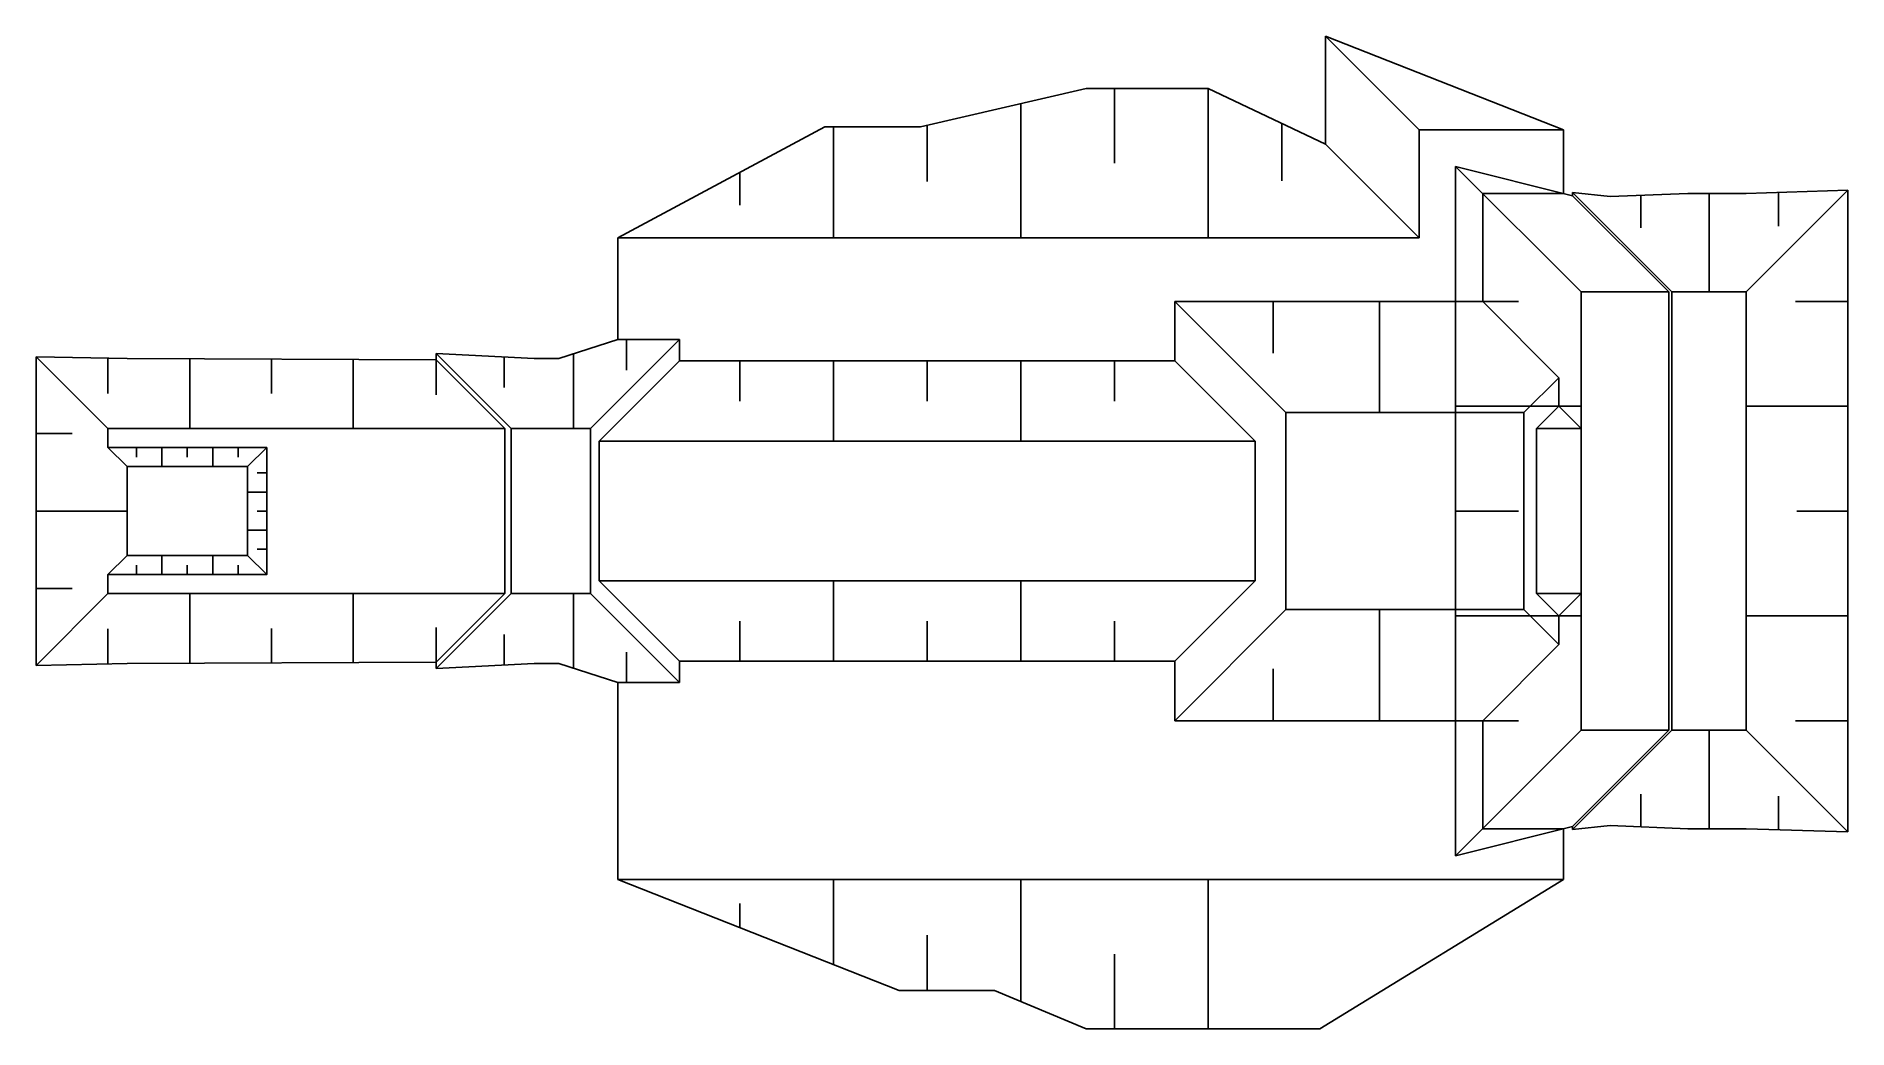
# Model space of a CAD drawing. Header units: millimetres. Extents: x 604133 to 1296463, y 247237 to 595748.
# Drawn here: x 727364 to 784423, y 564497 to 595748 of the extents above; entities that cross this region are included whole.
import ezdxf

# ---------------------------------------------------------------- set-up
doc = ezdxf.new("R2010")
doc.units = ezdxf.units.MM
doc.header["$LTSCALE"] = 100
doc.layers.add('D-STR-STR7', color=4, linetype='Continuous', lineweight=25)
doc.layers.add('D-STR-STR8', color=6, linetype='Continuous', lineweight=25)

msp = doc.modelspace()

# ---------------------------------------------------------------- linework, layer by layer
at = {"layer": 'D-STR-STR7'}
for p, q in [((776022.9, 587697.5, 354000), (772069.7, 591650.7, 354000)), ((772069.7, 591650.7, 354000), (775752.2, 590726.8, 354000)), ((772069.7, 569944.2, 354000), (772069.7, 591650.7, 354000)), ((775752.2, 590826.8, 354000), (775752.2, 590726.8, 354000)), ((778881.5, 587697.5, 354000), (775752.2, 590826.8, 354000)), ((775752.2, 590826.8, 354000), (776940.1, 590697.5, 354000)), ((778781.5, 587697.5, 354000), (775752.2, 590726.8, 354000)), ((776940.1, 590697.5, 354000), (779381.5, 590797.5, 354000)), ((777902.2, 590736.9, 354000), (777902.2, 589714.9, 354000)), ((779381.5, 590797.5, 354000), (781222.9, 590797.5, 354000)), ((780052.2, 587697.5, 354000), (780052.2, 590797.5, 354000)), ((781222.9, 587697.5, 354000), (784422.5, 590897.5, 354000)), ((784422.5, 590897.5, 354000), (781222.9, 590797.5, 354000)), ((782237.4, 590829.2, 354000), (782237.4, 589770.6, 354000)), ((784422.5, 580797.5, 354000), (784422.5, 590897.5, 354000)), ((774046.3, 587397.5, 354000), (772069.7, 587397.5, 354000)), ((776022.9, 573897.5, 354000), (776022.9, 587697.5, 354000)), ((778781.5, 587697.5, 354000), (776022.9, 587697.5, 354000)), ((778781.5, 580797.5, 354000), (778781.5, 587697.5, 354000)), ((781222.9, 587697.5, 354000), (778881.5, 587697.5, 354000)), ((778881.5, 587697.5, 354000), (778881.5, 580797.5, 354000)), ((781222.9, 580797.5, 354000), (781222.9, 587697.5, 354000)), ((782772.9, 587397.5, 354000), (784422.5, 587397.5, 354000)), ((776022.9, 584097.5, 354000), (772069.7, 584097.5, 354000)), ((781222.9, 584097.5, 354000), (784422.5, 584097.5, 354000)), ((774046.3, 580797.5, 354000), (772069.7, 580797.5, 354000)), ((778781.5, 580797.5, 354000), (778781.5, 573897.5, 354000)), ((778881.5, 573897.5, 354000), (778881.5, 580797.5, 354000)), ((781222.9, 580797.5, 354000), (781222.9, 573897.5, 354000)), ((782822.7, 580797.5, 354000), (784422.5, 580797.5, 354000)), ((784422.5, 580797.5, 354000), (784422.5, 570697.5, 354000)), ((776022.9, 577497.5, 354000), (772069.7, 577497.5, 354000)), ((781222.9, 577497.5, 354000), (784422.5, 577497.5, 354000)), ((774046.3, 574197.5, 354000), (772069.7, 574197.5, 354000)), ((782772.9, 574197.5, 354000), (784422.5, 574197.5, 354000)), ((776022.9, 573897.5, 354000), (772069.7, 569944.2, 354000)), ((778881.5, 573897.5, 354000), (775752.2, 570768.1, 354000)), ((778781.5, 573897.5, 354000), (775752.2, 570868.1, 354000)), ((778781.5, 573897.5, 354000), (776022.9, 573897.5, 354000)), ((781222.9, 573897.5, 354000), (778881.5, 573897.5, 354000)), ((780052.2, 573897.5, 354000), (780052.2, 570797.5, 354000)), ((781222.9, 573897.5, 354000), (784422.5, 570697.5, 354000)), ((777902.2, 570858.1, 354000), (777902.2, 571880, 354000)), ((782237.4, 570765.8, 354000), (782237.4, 571824.3, 354000)), ((772069.7, 569944.2, 354000), (775752.2, 570868.1, 354000)), ((775752.2, 570768.1, 354000), (776940.1, 570897.5, 354000)), ((775752.2, 570768.1, 354000), (775752.2, 570868.1, 354000)), ((776940.1, 570897.5, 354000), (779381.5, 570797.5, 354000)), ((779381.5, 570797.5, 354000), (781222.9, 570797.5, 354000)), ((784422.5, 570697.5, 354000), (781222.9, 570797.5, 354000))]:
    msp.add_line(p, q, dxfattribs=at)
at = {"layer": 'D-STR-STR8'}
for p, q in [((770922.9, 592797.5, 354000), (767972.6, 595747.8, 354000)), ((767972.6, 592347.8, 354000), (767972.6, 595747.8, 354000)), ((767972.6, 595747.8, 354000), (775470.5, 592797.5, 354000)), ((755214.4, 592897.5, 354000), (760438.6, 594097.5, 354000)), ((764276.3, 594097.5, 354000), (760437.8, 594097.5, 354000)), ((761322.6, 594097.5, 354000), (761322.6, 591747.5, 354000)), ((764276.3, 594097.5, 354000), (767972.6, 592347.8, 354000)), ((764276.3, 594097.5, 354000), (764276.3, 589397.5, 354000)), ((758372.7, 593622.9, 354000), (758372.7, 589397.5, 354000)), ((745687, 589397.5, 354000), (752204.3, 592897.5, 354000)), ((752204.3, 592897.5, 354000), (755214.4, 592897.5, 354000)), ((752472.9, 592897.5, 354000), (752472.9, 589397.5, 354000)), ((755422.8, 592945.3, 354000), (755422.8, 591171.4, 354000)), ((766594.6, 593000.1, 354000), (766594.6, 591198.8, 354000)), ((770922.9, 589397.5, 354000), (767972.6, 592347.8, 354000)), ((770922.9, 589397.5, 354000), (770922.9, 592797.5, 354000)), ((770922.9, 592797.5, 354000), (775470.5, 592797.5, 354000)), ((775470.5, 592797.5, 354000), (775470.5, 590797.5, 354000)), ((749522.9, 590427.5, 354000), (749522.9, 591457.5, 354000)), ((772922.9, 590797.5, 354000), (772922.9, 587397.5, 354000)), ((772922.9, 590797.5, 354000), (775470.5, 590797.5, 354000)), ((745687, 586197.5, 354000), (745687, 589397.5, 354000)), ((770922.9, 589397.5, 354000), (745687, 589397.5, 354000)), ((763222.6, 587397.5, 354000), (772922.9, 587397.5, 354000)), ((766722.6, 583897.5, 354000), (763222.6, 587397.5, 354000)), ((763222.6, 585527.5, 354000), (763222.6, 587397.5, 354000)), ((766322.6, 585768.1, 354000), (766322.6, 587397.5, 354000)), ((769676.8, 587397.5, 354000), (769676.8, 583897.5, 354000)), ((775322.7, 584996.7, 354000), (772922.9, 587397.5, 354000)), ((743827.8, 585597.5, 354000), (745687, 586197.5, 354000)), ((744822.9, 583397.5, 354000), (747622.9, 586197.5, 354000)), ((747622.9, 586197.5, 354000), (745687, 586197.5, 354000)), ((745957.1, 585236.8), (745957.1, 586197.5)), ((747622.9, 586197.5, 354000), (747622.9, 585527.5, 354000)), ((727363.7, 580797.5, 354000), (727363.7, 585656.7, 354000)), ((727363.7, 585656.7, 354000), (729622.9, 583397.5, 354000)), ((729622.9, 584503.7, 354000), (729622.9, 585609.9, 354000)), ((732197.9, 585589.5, 354000), (732197.9, 583397.5, 354000)), ((734772.9, 585579.1, 354000), (734772.9, 584497.5, 354000)), ((737347.9, 585568.7, 354000), (737347.9, 583397.5, 354000)), ((742322.9, 583397.5, 354000), (739962.2, 585758.2, 354000)), ((739962.2, 585558.2, 354000), (739962.2, 585758.2, 354000)), ((739962.2, 585758.2, 354000), (743049.5, 585597.5, 354000)), ((742122.9, 583397.5, 354000), (739962.2, 585558.2, 354000)), ((739962.2, 585558.2, 354000), (739962.2, 584458.2, 354000)), ((742107.1, 584685.8, 354000), (742107.1, 585646.5, 354000)), ((743049.5, 585597.5, 354000), (743827.8, 585597.5, 354000)), ((744291.3, 583397.5, 354000), (744291.3, 585747.1, 354000)), ((745092.9, 582997.5, 354000), (747622.9, 585527.5, 354000)), ((747622.9, 585527.5, 354000), (763222.6, 585527.5, 354000)), ((749522.9, 584262.5, 354000), (749522.9, 585527.5, 354000)), ((752472.9, 585527.5, 354000), (752472.9, 582997.5, 354000)), ((755422.8, 584262.5, 354000), (755422.8, 585527.5, 354000)), ((758372.7, 582997.5, 354000), (758372.7, 585527.5, 354000)), ((761322.6, 584262.5, 354000), (761322.6, 585527.5, 354000)), ((765752.6, 582997.5, 354000), (763222.6, 585527.5, 354000)), ((775322.7, 584996.7, 354000), (774222.9, 583897.5, 354000)), ((775322.7, 584097.3, 354000), (775322.7, 584996.7, 354000)), ((774222.9, 583897.5, 354000), (766722.6, 583897.5, 354000)), ((766722.6, 583897.5, 354000), (766722.6, 580797.5, 354000)), ((774222.9, 583897.5, 354000), (774222.9, 580797.5, 354000)), ((774622.5, 583397.5, 354000), (775322.7, 584097.3, 354000)), ((775322.7, 584097.3, 354000), (776022.9, 583397.5, 354000)), ((727364.1, 583239.2, 354000), (728493.5, 583239.2, 354000)), ((729622.9, 583397.5, 354000), (742122.9, 583397.5, 354000)), ((729622.9, 582797.5, 354000), (729622.9, 583397.5, 354000)), ((742122.9, 583397.5, 354000), (742122.9, 580797.5, 354000)), ((742322.9, 583397.5, 354000), (744822.9, 583397.5, 354000)), ((742322.9, 583397.5, 354000), (742322.9, 580797.5, 354000)), ((744822.9, 583397.5, 354000), (744822.9, 580797.5, 354000)), ((776022.9, 583397.5, 354000), (774622.5, 583397.5, 354000)), ((774622.5, 583397.5, 354000), (774622.5, 580797.5, 354000)), ((730222.9, 582197.5, 354000), (729622.9, 582797.5, 354000)), ((729622.9, 582797.5, 354000), (729622.9, 582797.5, 354000)), ((730522.9, 582497.5, 354000), (730522.9, 582797.5, 354000)), ((731322.9, 582197.5, 354000), (731322.9, 582797.5, 354000)), ((732122.9, 582497.5, 354000), (732122.9, 582797.5, 354000)), ((732922.9, 582197.5, 354000), (732922.9, 582797.5, 354000)), ((733722.9, 582497.5, 354000), (733722.9, 582797.5, 354000)), ((734022.9, 582197.5, 354000), (734622.9, 582797.5, 354000)), ((745092.9, 582997.5, 354000), (745092.9, 580797.5, 354000)), ((745092.9, 582997.5, 354000), (765752.6, 582997.5, 354000)), ((765752.6, 582997.5, 354000), (765752.6, 580797.5, 354000)), ((734323.1, 581997.5, 354000), (734622.9, 581997.5, 354000)), ((734023.3, 581397.5, 354000), (734622.9, 581397.5, 354000)), ((727363.7, 580797.5, 354000), (727363.7, 575938.3, 354000)), ((727364.1, 580797.5, 354000), (730223.3, 580797.5, 354000)), ((727364.1, 580797.5, 354000), (730223.3, 580797.5, 354000)), ((734323.1, 580797.5, 354000), (734622.9, 580797.5, 354000)), ((734323.1, 580797.5, 354000), (734622.9, 580797.5, 354000)), ((742122.9, 578197.5, 354000), (742122.9, 580797.5, 354000)), ((742322.9, 578197.5, 354000), (742322.9, 580797.5, 354000)), ((744822.9, 578197.5, 354000), (744822.9, 580797.5, 354000)), ((745092.9, 578597.5, 354000), (745092.9, 580797.5, 354000)), ((765752.6, 578597.5, 354000), (765752.6, 580797.5, 354000)), ((766722.6, 577697.5, 354000), (766722.6, 580797.5, 354000)), ((774222.9, 577697.5, 354000), (774222.9, 580797.5, 354000)), ((774622.5, 578197.5, 354000), (774622.5, 580797.5, 354000)), ((734023.3, 580197.5, 354000), (734622.9, 580197.5, 354000)), ((730222.9, 579397.5, 354000), (729622.9, 578797.5, 354000)), ((731322.9, 579397.5, 354000), (731322.9, 578797.5, 354000)), ((732922.9, 579397.5, 354000), (732922.9, 578797.5, 354000)), ((734022.9, 579397.5, 354000), (734622.9, 578797.5, 354000)), ((734323.1, 579597.5, 354000), (734622.9, 579597.5, 354000)), ((729622.9, 578797.5, 354000), (729622.9, 578797.5, 354000)), ((729622.9, 578797.5, 354000), (729622.9, 578197.5, 354000)), ((730522.9, 579097.5, 354000), (730522.9, 578797.5, 354000)), ((732122.9, 579097.5, 354000), (732122.9, 578797.5, 354000)), ((733722.9, 579097.5, 354000), (733722.9, 578797.5, 354000)), ((745092.9, 578597.5, 354000), (765752.6, 578597.5, 354000)), ((745092.9, 578597.5, 354000), (747622.9, 576067.5, 354000)), ((752472.9, 576067.5, 354000), (752472.9, 578597.5, 354000)), ((758372.7, 578597.5, 354000), (758372.7, 576067.5, 354000)), ((765752.6, 578597.5, 354000), (763222.6, 576067.5, 354000)), ((727363.7, 575938.3, 354000), (729622.9, 578197.5, 354000)), ((727364.1, 578355.8, 354000), (728493.5, 578355.8, 354000)), ((729622.9, 578197.5, 354000), (742122.9, 578197.5, 354000)), ((732197.9, 576005.4, 354000), (732197.9, 578197.5, 354000)), ((737347.9, 576026.2, 354000), (737347.9, 578197.5, 354000)), ((742322.9, 578197.5, 354000), (739962.2, 575836.7, 354000)), ((742122.9, 578197.5, 354000), (739962.2, 576036.7, 354000)), ((742322.9, 578197.5, 354000), (744822.9, 578197.5, 354000)), ((744291.3, 578197.5, 354000), (744291.3, 575847.9, 354000)), ((744822.9, 578197.5, 354000), (747622.9, 575397.5, 354000)), ((776022.9, 578197.5, 354000), (774622.5, 578197.5, 354000)), ((775322.7, 577497.3, 354000), (774622.5, 578197.5, 354000)), ((775322.7, 577497.3, 354000), (776022.9, 578197.5, 354000)), ((766722.6, 577697.5, 354000), (763222.6, 574197.5, 354000)), ((774222.9, 577697.5, 354000), (766722.6, 577697.5, 354000)), ((769676.8, 574197.5, 354000), (769676.8, 577697.5, 354000)), ((775322.7, 576597.7, 354000), (774222.9, 577697.5, 354000)), ((775322.7, 577497.3, 354000), (775322.7, 576597.7, 354000)), ((729622.9, 577091.3, 354000), (729622.9, 575985.1, 354000)), ((734772.9, 576015.8, 354000), (734772.9, 577097.5, 354000)), ((739962.2, 576036.7, 354000), (739962.2, 577136.7, 354000)), ((742107.1, 576909.1, 354000), (742107.1, 575948.4, 354000)), ((749522.9, 577332.5, 354000), (749522.9, 576067.5, 354000)), ((755422.8, 577332.5, 354000), (755422.8, 576067.5, 354000)), ((761322.6, 577332.5, 354000), (761322.6, 576067.5, 354000)), ((745957.1, 576358.2), (745957.1, 575397.5)), ((772922.9, 574197.5, 354000), (775322.7, 576597.7, 354000)), ((739962.2, 576036.7, 354000), (739962.2, 575836.7, 354000)), ((739962.2, 575836.7, 354000), (743049.5, 575997.5, 354000)), ((743049.5, 575997.5, 354000), (743827.8, 575997.5, 354000)), ((743827.8, 575997.5, 354000), (745687, 575397.5, 354000)), ((747622.9, 575397.5, 354000), (747622.9, 576067.5, 354000)), ((747622.9, 576067.5, 354000), (763222.6, 576067.5, 354000)), ((763222.6, 576067.5, 354000), (763222.6, 574197.5, 354000)), ((766322.6, 575826.9, 354000), (766322.6, 574197.5, 354000)), ((745687, 575397.5, 354000), (745687, 569197.5, 354000)), ((747622.9, 575397.5, 354000), (745687, 575397.5, 354000)), ((763222.6, 574197.5, 354000), (772922.9, 574197.5, 354000)), ((772922.9, 570797.5, 113280), (772922.9, 574197.5, 354000)), ((775470.5, 570797.5, 596956.1), (772922.9, 570797.5, 596956.1)), ((775470.5, 570797.5, 596956.1), (775470.5, 569197.5, 596956.1)), ((775470.5, 569197.5, 354000), (745687, 569197.5, 354000)), ((745687, 569197.5, 354000), (754543.3, 565697.5, 354000)), ((752472.9, 569197.5, 354000), (752472.9, 566515.7, 354000)), ((758372.7, 569197.5, 354000), (758372.7, 565355, 354000)), ((764272.6, 569197.5, 354000), (764272.6, 564497.5, 354000)), ((767790.8, 564497.5, 354000), (775470.5, 569197.5, 354000)), ((749522.9, 568439.5, 354000), (749522.9, 567681.5, 354000)), ((755422.8, 567447.5, 354000), (755422.8, 565697.5, 354000)), ((761322.6, 566847.5, 354000), (761322.6, 564497.5, 354000)), ((754543.3, 565697.5, 354000), (757547.6, 565697.5, 354000)), ((757547.6, 565697.5, 354000), (760438.6, 564497.5, 354000)), ((767790.8, 564497.5, 354000), (760437.8, 564497.5, 354000))]:
    msp.add_line(p, q, dxfattribs=at)
at = {"layer": 'D-STR-STR8', "elevation": 354000}
for points in [[(727363.7, 585656.7), (730222.9, 585597.5), (739962.2, 585558.2)], [(729622.9, 582797.5), (734622.9, 582797.5), (734622.9, 580797.5)], [(730222.9, 580797.5), (730222.9, 582197.5), (734022.9, 582197.5), (734022.9, 580797.5)], [(729622.9, 578797.5), (734622.9, 578797.5), (734622.9, 580797.5)], [(730222.9, 580797.5), (730222.9, 579397.5), (734022.9, 579397.5), (734022.9, 580797.5)], [(727363.7, 575938.3), (730222.9, 575997.5), (739962.2, 576036.7)]]:
    msp.add_lwpolyline(points, dxfattribs=at)

doc.saveas('drawing.dxf')
